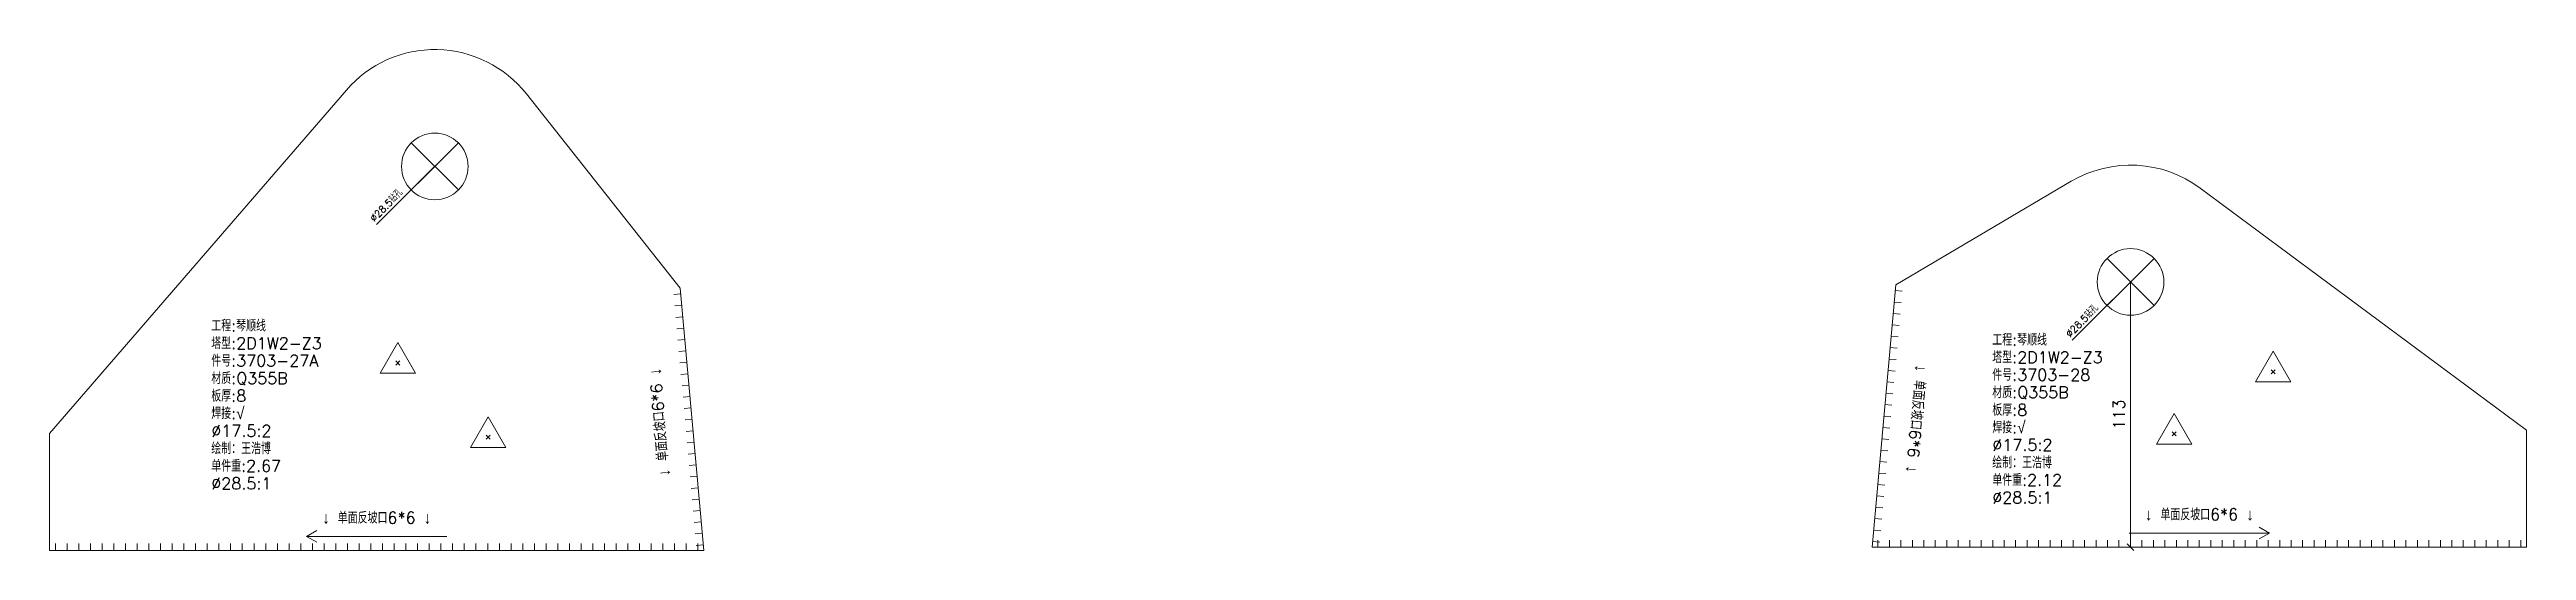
# Model space of a CAD drawing. Extents: x -580 to 8755, y 0 to 14723.
# Drawn here: x 1540 to 2600, y 666 to 881 of the extents above; entities that cross this region are included whole.
import ezdxf
from ezdxf.enums import TextEntityAlignment as Align

# ---------------------------------------------------------------- set-up
doc = ezdxf.new("R2010")
doc.units = 0
doc.header["$MEASUREMENT"] = 0
doc.layers.add('1', color=7, linetype='CONTINUOUS', lineweight=25)
doc.styles.get("Standard").update_dxf_attribs({"font": 'simplex.shx', "width": 0.7, "height": 3, "bigfont": 'gbhzfs.shx'})

msp = doc.modelspace()

# ---------------------------------------------------------------- texts
at = {"layer": '1', "color": 7, "linetype": 'Continuous', "lineweight": 18}
for p in [(1679.59093, 806.18745), (2405.29241, 756.74654)]:
    msp.add_text('%%c28.5钻孔', height=3, rotation=45, dxfattribs=at).set_placement(p, align=Align.BOTTOM_LEFT)
for s, p in [('工程:琴顺线', (1609.22394, 758.62382)), ('塔型:2D1W2-Z3', (1609.22394, 751.12382)), ('工程:琴顺线', (2371.40426, 752.5835)), ('材质:Q355B', (1609.22394, 736.12382)), ('件号:3703-27A', (1609.22394, 743.62382)), ('件号:3703-28', (2371.40426, 737.5835)), ('塔型:2D1W2-Z3', (2371.40426, 745.0835)), ('板厚:8', (1609.22394, 728.62382)), ('材质:Q355B', (2371.40426, 730.0835)), ('焊接:√', (1609.22394, 721.12382)), ('板厚:8', (2371.40426, 722.5835)), ('焊接:√', (2371.40426, 715.0835)), ('绘制：王浩博', (1609.22394, 706.12382)), ('%%c17.5:2', (1609.22394, 713.62382)), ('%%c17.5:2', (2371.40426, 707.5835)), ('单件重:2.67', (1609.22394, 698.62382)), ('绘制：王浩博', (2371.40426, 700.0835)), ('%%c28.5:1', (1609.22394, 691.12382)), ('单件重:2.12', (2371.40426, 692.5835)), ('%%c28.5:1', (2371.40426, 685.0835))]:
    msp.add_text(s, height=5, dxfattribs=at).set_placement(p, align=Align.BOTTOM_LEFT)
for s, rotation, p in [('↓ 单面反坡口6*6 ↓', 95, (1805.01104, 721.65132)), ('↓ 单面反坡口6*6 ↓', 265, (2334.98896, 723.06553)), ('113', 90, (2429.57147, 724.5872))]:
    msp.add_text(s, height=5, rotation=rotation, dxfattribs=at).set_placement(p, align=Align.BOTTOM_CENTER)
for p in [(1680, 676.44168), (2460, 677.85589)]:
    msp.add_text('↓ 单面反坡口6*6 ↓', height=5, dxfattribs=at).set_placement(p, align=Align.BOTTOM_CENTER)

# ---------------------------------------------------------------- linework, layer by layer
at = {"layer": '1', "color": 7, "linetype": 'Continuous', "lineweight": 18}
for p, q in [((1667.03845, 863.45152), (1540, 716.44168)), ((1809.94221, 778.64656), (1744.06209, 861.80743)), ((1714.94627, 840.83568), (1679.94448, 805.83389)), ((2405.16041, 824.37983), (2330.05779, 780.06077)), ((2600, 717.85589), (2460.36687, 821.47114)), ((2440.64774, 791.39478), (2405.64596, 756.39299)), ((1820, 666.44168), (1809.94221, 778.64656)), ((2330.05779, 780.06077), (2320, 667.85589)), ((1540, 716.44168), (1540, 666.44168)), ((2600, 667.85589), (2600, 717.85589)), ((2320, 667.85589), (2600, 667.85589)), ((1540, 666.44168), (1820, 666.44168))]:
    msp.add_line(p, q, dxfattribs=at)
at = {"layer": '1', "color": 7, "linetype": 'Continuous', "lineweight": 13}
for p, q in [((1694.79525, 820.68466), (1714.94475, 840.83416)), ((1714.94475, 820.68466), (1694.79525, 840.83416)), ((2420.49672, 771.24375), (2440.64622, 791.39325)), ((2440.64622, 771.24375), (2420.49672, 791.39325)), ((1810.16086, 776.20732), (1807.17284, 775.93948)), ((2329.83914, 777.62153), (2332.82716, 777.3537)), ((1810.59816, 771.32885), (1807.61014, 771.06101)), ((1811.03545, 766.45038), (1808.04743, 766.18254)), ((2328.96455, 767.86459), (2331.95257, 767.59675)), ((2329.40184, 772.74306), (2332.38986, 772.47522)), ((1689.05341, 755.41008), (1681.47591, 742.28508)), ((1696.63091, 742.28508), (1689.05341, 755.41008)), ((1811.47275, 761.5719), (1808.48473, 761.30406)), ((1811.91004, 756.69343), (1808.92202, 756.42559)), ((2327.65266, 753.22917), (2330.64068, 752.96133)), ((2328.08996, 758.10764), (2331.07798, 757.8398)), ((2328.52725, 762.98612), (2331.51527, 762.71828)), ((1681.47591, 742.28508), (1696.63091, 742.28508)), ((1688.17841, 745.78508), (1689.92841, 747.53508)), ((1689.92841, 745.78508), (1688.17841, 747.53508)), ((1812.34734, 751.81496), (1809.35932, 751.54712)), ((1812.78463, 746.93648), (1809.79661, 746.66864)), ((1813.22193, 742.05801), (1810.23391, 741.79017)), ((2326.77807, 743.47222), (2329.76609, 743.20438)), ((2327.21537, 748.3507), (2330.20339, 748.08286)), ((2491.59039, 751.64499), (2484.01289, 738.51999)), ((2490.71539, 742.01999), (2492.46539, 743.76999)), ((2492.46539, 742.01999), (2490.71539, 743.76999)), ((2499.16789, 738.51999), (2491.59039, 751.64499)), ((1813.65922, 737.17954), (1810.6712, 736.9117)), ((1814.09652, 732.30106), (1811.1085, 732.03323)), ((2325.90348, 733.71528), (2328.8915, 733.44744)), ((2326.34078, 738.59375), (2329.3288, 738.32591)), ((2484.01289, 738.51999), (2499.16789, 738.51999)), ((1727.6702, 723.64951), (1720.0927, 710.52451)), ((1735.2477, 710.52451), (1727.6702, 723.64951)), ((1814.53381, 727.42259), (1811.54579, 727.15475)), ((1814.97111, 722.54412), (1811.98309, 722.27628)), ((2325.02889, 723.95833), (2328.01691, 723.69049)), ((2325.46619, 728.83681), (2328.45421, 728.56897)), ((2449.25579, 725.04094), (2441.67829, 711.91594)), ((2456.83329, 711.91594), (2449.25579, 725.04094)), ((1720.0927, 710.52451), (1735.2477, 710.52451)), ((1726.7952, 714.02451), (1728.5452, 715.77451)), ((1728.5452, 714.02451), (1726.7952, 715.77451)), ((1815.4084, 717.66565), (1812.42038, 717.39781)), ((1815.8457, 712.78717), (1812.85768, 712.51933)), ((2324.1543, 714.20139), (2327.14232, 713.93355)), ((2324.5916, 719.07986), (2327.57962, 718.81202)), ((2441.67829, 711.91594), (2456.83329, 711.91594)), ((2448.38079, 715.41594), (2450.13079, 717.16594)), ((2450.13079, 715.41594), (2448.38079, 717.16594)), ((1816.28299, 707.9087), (1813.29497, 707.64086)), ((1816.72029, 703.03023), (1813.73227, 702.76239)), ((2323.27971, 704.44444), (2326.26773, 704.1766)), ((2323.71701, 709.32291), (2326.70503, 709.05507)), ((1817.15758, 698.15175), (1814.16956, 697.88392)), ((1817.59488, 693.27328), (1814.60686, 693.00544)), ((2321.96783, 689.80902), (2324.95585, 689.54118)), ((2322.40512, 694.68749), (2325.39314, 694.41966)), ((2322.84242, 699.56597), (2325.83044, 699.29813)), ((1818.03217, 688.39481), (1815.04415, 688.12697)), ((1818.46947, 683.51634), (1815.48145, 683.2485)), ((1818.90676, 678.63786), (1815.91874, 678.37002)), ((2321.09324, 680.05208), (2324.08126, 679.78424)), ((2321.53053, 684.93055), (2324.51855, 684.66271)), ((1542.5, 666.44168), (1542.5, 669.44168)), ((1547.5, 666.44168), (1547.5, 669.44168)), ((1552.5, 666.44168), (1552.5, 669.44168)), ((1557.5, 666.44168), (1557.5, 669.44168)), ((1562.5, 666.44168), (1562.5, 669.44168)), ((1567.5, 666.44168), (1567.5, 669.44168)), ((1572.5, 666.44168), (1572.5, 669.44168)), ((1577.5, 666.44168), (1577.5, 669.44168)), ((1582.5, 666.44168), (1582.5, 669.44168)), ((1587.5, 666.44168), (1587.5, 669.44168)), ((1592.5, 666.44168), (1592.5, 669.44168)), ((1597.5, 666.44168), (1597.5, 669.44168)), ((1602.5, 666.44168), (1602.5, 669.44168)), ((1607.5, 666.44168), (1607.5, 669.44168)), ((1612.5, 666.44168), (1612.5, 669.44168)), ((1617.5, 666.44168), (1617.5, 669.44168)), ((1622.5, 666.44168), (1622.5, 669.44168)), ((1627.5, 666.44168), (1627.5, 669.44168)), ((1632.5, 666.44168), (1632.5, 669.44168)), ((1637.5, 666.44168), (1637.5, 669.44168)), ((1642.5, 666.44168), (1642.5, 669.44168)), ((1647.5, 666.44168), (1647.5, 669.44168)), ((1654.33013, 674.94168), (1650, 672.44168)), ((1710, 672.44168), (1650, 672.44168)), ((1654.33013, 669.94168), (1650, 672.44168)), ((1652.5, 666.44168), (1652.5, 669.44168)), ((1657.5, 666.44168), (1657.5, 669.44168)), ((1662.5, 666.44168), (1662.5, 669.44168)), ((1667.5, 666.44168), (1667.5, 669.44168)), ((1672.5, 666.44168), (1672.5, 669.44168)), ((1677.5, 666.44168), (1677.5, 669.44168)), ((1682.5, 666.44168), (1682.5, 669.44168)), ((1687.5, 666.44168), (1687.5, 669.44168)), ((1692.5, 666.44168), (1692.5, 669.44168)), ((1697.5, 666.44168), (1697.5, 669.44168)), ((1702.5, 666.44168), (1702.5, 669.44168)), ((1707.5, 666.44168), (1707.5, 669.44168)), ((1712.5, 666.44168), (1712.5, 669.44168)), ((1717.5, 666.44168), (1717.5, 669.44168)), ((1722.5, 666.44168), (1722.5, 669.44168)), ((1727.5, 666.44168), (1727.5, 669.44168)), ((1732.5, 666.44168), (1732.5, 669.44168)), ((1737.5, 666.44168), (1737.5, 669.44168)), ((1742.5, 666.44168), (1742.5, 669.44168)), ((1747.5, 666.44168), (1747.5, 669.44168)), ((1752.5, 666.44168), (1752.5, 669.44168)), ((1757.5, 666.44168), (1757.5, 669.44168)), ((1762.5, 666.44168), (1762.5, 669.44168)), ((1767.5, 666.44168), (1767.5, 669.44168)), ((1772.5, 666.44168), (1772.5, 669.44168)), ((1777.5, 666.44168), (1777.5, 669.44168)), ((1782.5, 666.44168), (1782.5, 669.44168)), ((1787.5, 666.44168), (1787.5, 669.44168)), ((1792.5, 666.44168), (1792.5, 669.44168)), ((1797.5, 666.44168), (1797.5, 669.44168)), ((1802.5, 666.44168), (1802.5, 669.44168)), ((1807.5, 666.44168), (1807.5, 669.44168)), ((1812.5, 666.44168), (1812.5, 669.44168)), ((1819.34406, 673.75939), (1816.35604, 673.49155)), ((1819.78135, 668.88092), (1816.79333, 668.61308)), ((1817.5, 666.44168), (1817.5, 669.44168)), ((2320.21865, 670.29513), (2323.20667, 670.02729)), ((2320.65594, 675.1736), (2323.64396, 674.90576)), ((2322.45614, 667.85589), (2322.45614, 670.85589)), ((2327.36842, 667.85589), (2327.36842, 670.85589)), ((2332.2807, 667.85589), (2332.2807, 670.85589)), ((2337.19298, 667.85589), (2337.19298, 670.85589)), ((2342.10526, 667.85589), (2342.10526, 670.85589)), ((2347.01754, 667.85589), (2347.01754, 670.85589)), ((2351.92983, 667.85589), (2351.92983, 670.85589)), ((2356.84211, 667.85589), (2356.84211, 670.85589)), ((2361.75439, 667.85589), (2361.75439, 670.85589)), ((2366.66667, 667.85589), (2366.66667, 670.85589)), ((2371.57895, 667.85589), (2371.57895, 670.85589)), ((2376.49123, 667.85589), (2376.49123, 670.85589)), ((2381.40351, 667.85589), (2381.40351, 670.85589)), ((2386.31579, 667.85589), (2386.31579, 670.85589)), ((2391.22807, 667.85589), (2391.22807, 670.85589)), ((2396.14035, 667.85589), (2396.14035, 670.85589)), ((2401.05263, 667.85589), (2401.05263, 670.85589)), ((2405.96491, 667.85589), (2405.96491, 670.85589)), ((2410.87719, 667.85589), (2410.87719, 670.85589)), ((2415.78947, 667.85589), (2415.78947, 670.85589)), ((2420.70176, 667.85589), (2420.70176, 670.85589)), ((2425.61404, 667.85589), (2425.61404, 670.85589)), ((2430, 673.85589), (2490, 673.85589)), ((2430.52632, 667.85589), (2430.52632, 670.85589)), ((2435.4386, 667.85589), (2435.4386, 670.85589)), ((2440.35088, 667.85589), (2440.35088, 670.85589)), ((2445.26316, 667.85589), (2445.26316, 670.85589)), ((2450.17544, 667.85589), (2450.17544, 670.85589)), ((2455.08772, 667.85589), (2455.08772, 670.85589)), ((2460, 667.85589), (2460, 670.85589)), ((2464.91228, 667.85589), (2464.91228, 670.85589)), ((2469.82456, 667.85589), (2469.82456, 670.85589)), ((2474.73684, 667.85589), (2474.73684, 670.85589)), ((2479.64912, 667.85589), (2479.64912, 670.85589)), ((2484.5614, 667.85589), (2484.5614, 670.85589)), ((2485.66987, 676.35589), (2490, 673.85589)), ((2485.66987, 671.35589), (2490, 673.85589)), ((2489.47369, 667.85589), (2489.47369, 670.85589)), ((2494.38597, 667.85589), (2494.38597, 670.85589)), ((2499.29825, 667.85589), (2499.29825, 670.85589)), ((2504.21053, 667.85589), (2504.21053, 670.85589)), ((2509.12281, 667.85589), (2509.12281, 670.85589)), ((2514.03509, 667.85589), (2514.03509, 670.85589)), ((2518.94737, 667.85589), (2518.94737, 670.85589)), ((2523.85965, 667.85589), (2523.85965, 670.85589)), ((2528.77193, 667.85589), (2528.77193, 670.85589)), ((2533.68421, 667.85589), (2533.68421, 670.85589)), ((2538.59649, 667.85589), (2538.59649, 670.85589)), ((2543.50877, 667.85589), (2543.50877, 670.85589)), ((2548.42105, 667.85589), (2548.42105, 670.85589)), ((2553.33333, 667.85589), (2553.33333, 670.85589)), ((2558.24562, 667.85589), (2558.24562, 670.85589)), ((2563.1579, 667.85589), (2563.1579, 670.85589)), ((2568.07018, 667.85589), (2568.07018, 670.85589)), ((2572.98246, 667.85589), (2572.98246, 670.85589)), ((2577.89474, 667.85589), (2577.89474, 670.85589)), ((2582.80702, 667.85589), (2582.80702, 670.85589)), ((2587.7193, 667.85589), (2587.7193, 670.85589)), ((2592.63158, 667.85589), (2592.63158, 670.85589)), ((2597.54386, 667.85589), (2597.54386, 670.85589))]:
    msp.add_line(p, q, dxfattribs=at)
at = {"layer": '1', "color": 9, "linetype": 'Continuous', "lineweight": 18}
for p, q in [((2429.15726, 782.73272), (2431.98569, 779.90429)), ((2430.57147, 781.3185), (2430.57147, 667.85589)), ((2429.15726, 669.27011), (2431.98569, 666.44168))]:
    msp.add_line(p, q, dxfattribs=at)
at = {"layer": '1', "color": 7, "linetype": 'Continuous', "lineweight": 13}
for centre in [(1704.87, 830.75941), (2430.57147, 781.3185)]:
    msp.add_circle(centre, 14.25, dxfattribs=at)
at = {"layer": '1', "color": 7, "linetype": 'Continuous', "lineweight": 18}
for centre, start, end in [((1704.87, 830.75941), 38.38629758, 139.16808836), ((2430.57147, 781.31851), 53.42260763, 120.54542662)]:
    msp.add_arc(centre, 50, start, end, dxfattribs=at)

msp.set_redraw_order([(e.dxf.handle, doc.entitydb.next_handle()) for e in msp.query("TEXT MTEXT ATTDEF DIMENSION ARC_DIMENSION")])  # texts and dimensions are drawn at this point

doc.saveas('drawing.dxf')
